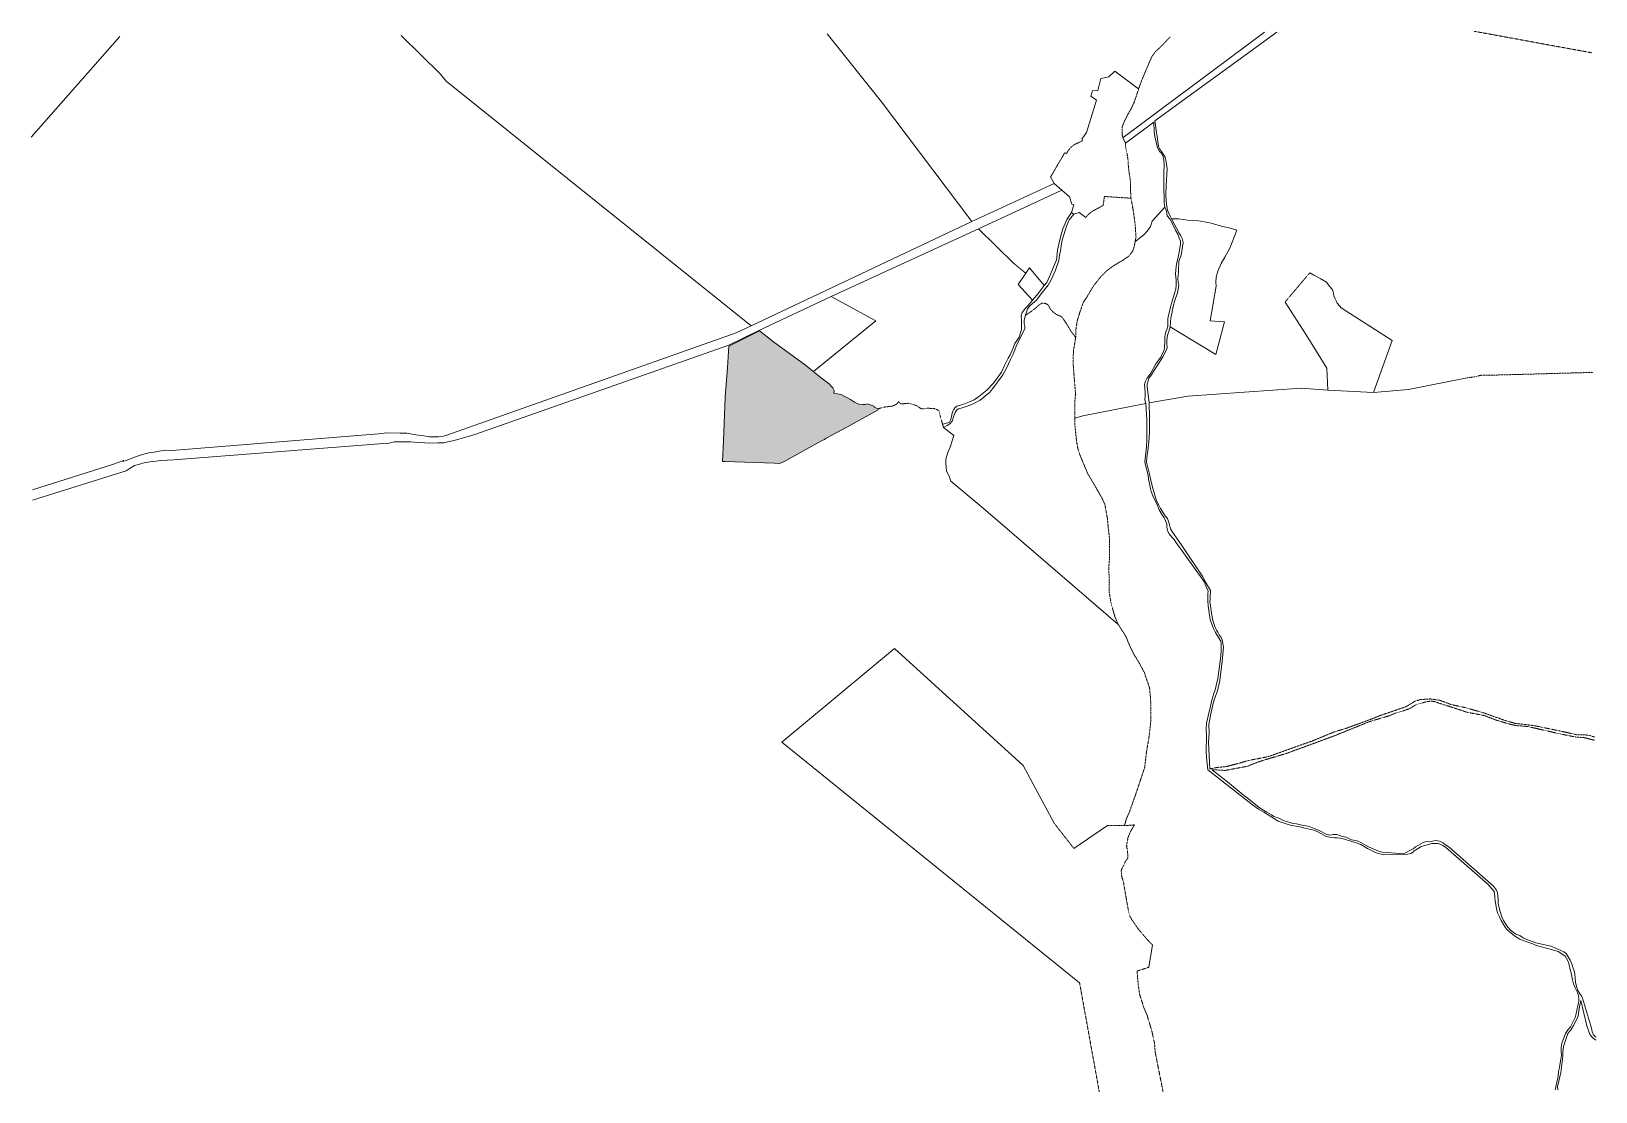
# Model space of a CAD drawing. Header units: millimetres. Extents: x 456 to 8518, y 941 to 6066.
# Drawn here: x 1704 to 8518, y 1450 to 6066 of the extents above; entities that cross this region are included whole.
import ezdxf

# ---------------------------------------------------------------- set-up
doc = ezdxf.new("R2010")
doc.units = ezdxf.units.MM
doc.linetypes.add('HIDDEN', pattern=[0.375, 0.25, -0.125])
for name, color, linetype in [('2', 1, 'Continuous'), ('3', 7, 'Continuous'), ('CIRCULO PI', 2, 'Continuous'), ('CVL_CUADCON_TIT', 1, 'Continuous')]:
    doc.layers.add(name, color=color, linetype=linetype)

msp = doc.modelspace()

# ---------------------------------------------------------------- hatches: boundary and pattern name
at = {"layer": 'CIRCULO PI', "true_color": 0x000000}
h = msp.add_hatch(color=18, dxfattribs=at)
h.dxf.hatch_style = 1
h.paths.add_polyline_path([(5375.9086, 4429.5621), (5375.5801, 4434.5076), (5344.5939, 4444.0726), (5337.0867, 4441.4309), (5327.2734, 4441.1855), (5308.7269, 4442.9659), (5298.7099, 4447.8819), (5288.8688, 4452.3337), (5271.9364, 4463.1051), (5231.3875, 4485.0043), (5199.7202, 4491.8313), (5200.2396, 4501.5835), (5197.1897, 4510.6154), (5194.6529, 4514.8793), (5191.096, 4519.1651), (5187.0878, 4523.2534), (5178.4593, 4531.133), (5139.059, 4562.3484), (5113.8407, 4582.8756), (5076.6317, 4612.708), (4937.149, 4714.6958), (4875.7958, 4762.3462), (4741.7929, 4696.2788), (4736.4511, 4603.5219), (4726.3586, 4473.9215), (4718.1793, 4283.2176), (4713.8832, 4194.1215), (4724.3477, 4193.5707), (4812.4148, 4190.6364), (4941.1864, 4185.8806), (4959.3265, 4185.4657), (4961.8092, 4185.452), (4966.3544, 4186.358), (4971.8581, 4188.5956), (4980.4256, 4192.6676), (5030.6712, 4220.254), (5113.8697, 4265.7088), (5149.3254, 4285.156), (5159.4278, 4289.6468), (5166.6476, 4294.6136), (5258.7002, 4345.1451), (5393.3006, 4419.2204), (5393.22, 4420.8654), (5392.6692, 4422.6486)])

# ---------------------------------------------------------------- linework, layer by layer
at = {"layer": '2', "color": 1, "linetype": 'Continuous', "lineweight": 5}
for p, q in [((1703.5435, 5606.2454), (2089.0065, 6043.7874)), ((7128.6485, 6063.1654), (6597.5595, 5677.0004)), ((6592.7655, 5671.1294), (6469.8075, 5579.9824)), ((6143.8575, 5432.5934), (6159.3115, 5404.1924)), ((6192.3895, 5374.7704), (5829.1235, 5206.4404)), ((6234.7555, 5277.5494), (6245.2185, 5269.9834)), ((5829.1235, 5206.4404), (5188.4885, 4911.6754)), ((5829.1235, 5206.4404), (5983.7345, 5055.5844)), ((4873.2525, 4764.3214), (5188.4885, 4911.6754)), ((7351.4615, 4503.8224), (7550.2235, 4493.9934)), ((6244.8335, 2509.7134), (6391.3735, 2609.3764)), ((6572.3405, 1992.0984), (6587.7825, 2089.0044))]:
    msp.add_line(p, q, dxfattribs=at)
for points in [[(3314.7375, 6048.5004), (3485.4575, 5880.3764), (3510.2825, 5850.0194), (4839.5925, 4784.7194)], [(5170.6245, 6055.6364), (5407.1415, 5759.1094), (5801.2425, 5238.0514)], [(7075.8015, 6062.9614), (6460.5205, 5603.8184), (6458.4965, 5602.2824)], [(6279.6395, 5597.4824), (6300.5645, 5625.8054), (6343.4455, 5766.8254), (6319.7105, 5784.4824), (6325.9335, 5806.6254), (6349.0445, 5808.7864), (6362.9655, 5861.4664), (6396.7235, 5867.7524), (6424.2695, 5893.5704), (6527.3795, 5815.8714)], [(6641.6815, 5301.1444), (6638.2795, 5318.1514), (6637.8705, 5344.5784), (6636.6745, 5375.3204), (6636.7745, 5401.7494), (6636.6425, 5424.3654), (6636.4895, 5450.5394), (6638.3125, 5486.3804), (6636.6835, 5504.1594), (6635.8635, 5514.0664), (6632.4965, 5524.9744), (6625.3125, 5536.8784), (6618.6655, 5543.7034), (6609.1775, 5558.6434), (6598.2115, 5608.8994), (6594.7815, 5630.4804), (6592.7655, 5671.1294)], [(6597.5595, 5677.0004), (6614.2155, 5566.0414), (6618.6005, 5554.8844), (6627.3075, 5543.2424), (6643.4625, 5518.1744), (6646.8805, 5498.6254), (6651.1295, 5467.1374), (6647.2285, 5395.4544), (6645.1725, 5356.0534), (6647.1085, 5329.1274), (6649.7945, 5304.2384), (6653.7025, 5287.7424), (6658.0995, 5274.5524), (6664.2705, 5262.1344), (6670.9435, 5250.7354)], [(6159.3115, 5404.1924), (5801.2425, 5238.0514), (4839.5925, 4784.7194), (4773.4525, 4754.1134), (3513.1895, 4309.0424), (3498.7395, 4303.3724), (3477.6615, 4301.2224), (3460.1325, 4300.6174), (3438.5295, 4301.5144), (3413.6075, 4304.9344), (3379.2725, 4310.3354), (3339.3435, 4316.4674), (3308.5935, 4317.3144), (3253.9565, 4318.2824), (3216.6265, 4314.5184), (2315.7655, 4242.1974), (2284.7605, 4243.0424), (2239.3255, 4234.9134), (2220.7915, 4232.2694), (2198.2105, 4226.5544), (2175.1255, 4220.0734), (2148.4965, 4211.2864), (2121.1215, 4199.6994), (2102.3505, 4194.2594), (2106.6475, 4198.0954), (2057.7065, 4181.0524), (1709.2625, 4069.8534)], [(6159.3115, 5404.1924), (6225.4665, 5345.3484), (6236.3205, 5314.1514), (6244.9755, 5311.4034), (6234.7555, 5277.5494)], [(6245.2185, 5269.9834), (6225.0345, 5245.2214), (6212.4845, 5218.7234), (6202.0355, 5180.5474), (6194.2975, 5156.8714), (6189.8645, 5132.7054), (6186.9525, 5109.3104), (6183.2345, 5093.2804), (6180.0765, 5068.3584), (6165.8335, 5027.3664), (6148.0275, 4987.1174), (6133.1895, 4960.8604), (6106.6895, 4929.9654), (6081.7355, 4895.5204), (6065.2965, 4882.2154), (6052.9115, 4870.9654), (6043.5845, 4858.2084), (6038.3335, 4843.6944), (6033.8385, 4830.2014), (6028.6285, 4808.5724), (6029.2255, 4793.3284), (6031.3255, 4781.9044), (6031.8905, 4772.2504), (6008.0275, 4724.8524), (5996.9725, 4703.4444), (5980.4505, 4660.9154), (5969.1515, 4637.7274), (5959.8635, 4618.3634), (5946.8085, 4591.3544), (5935.2375, 4571.2144), (5917.3515, 4544.6874), (5903.9885, 4526.8244), (5891.6245, 4512.0174), (5877.2425, 4494.6574), (5837.0395, 4460.6374), (5803.0885, 4443.9314), (5784.3275, 4436.7124), (5767.8475, 4430.5224), (5753.8975, 4426.1254), (5742.2255, 4423.2654), (5735.1355, 4419.1604), (5728.3415, 4407.6874), (5722.0775, 4392.6594), (5714.3335, 4369.7454), (5705.5125, 4357.4994), (5693.3585, 4350.0624), (5677.1445, 4341.8414)], [(6234.7555, 5277.5494), (6214.8625, 5246.6904), (6197.3095, 5206.6964), (6189.3245, 5181.7484), (6179.6595, 5139.7644), (6173.9705, 5113.3044), (6171.6055, 5083.0514), (6169.8925, 5071.8604), (6145.3435, 5011.4974), (6126.7655, 4973.0224), (6115.9125, 4960.5104)], [(6245.2185, 5269.9834), (6268.5525, 5277.2274), (6297.3895, 5256.0404)], [(6641.6815, 5301.1444), (6586.6425, 5240.6134), (6578.3955, 5216.9344), (6564.2865, 5196.2724), (6548.8895, 5178.6534), (6531.1795, 5165.5954), (6522.5805, 5158.6864), (6511.9485, 5151.7664)], [(6559.2695, 4446.0784), (6554.8595, 4461.5554), (6555.7805, 4477.8244), (6555.1895, 4492.0514), (6554.8095, 4513.6494), (6553.4685, 4525.5864), (6556.1765, 4540.5944), (6563.2045, 4555.3724), (6580.0995, 4577.5744), (6602.4725, 4618.8654), (6614.8235, 4635.9594), (6621.8785, 4646.1634), (6629.6765, 4659.6754), (6637.4585, 4675.9824), (6640.4425, 4687.1794), (6640.7525, 4720.9794), (6640.6595, 4736.9884), (6643.6105, 4753.7774), (6649.3655, 4769.0564), (6653.8555, 4783.3114), (6654.5195, 4800.0874), (6654.6835, 4815.5904), (6665.5735, 4865.2034), (6670.0445, 4882.7624), (6679.2815, 4911.0214), (6685.5145, 4931.3854), (6689.4995, 4945.1304), (6691.1965, 4959.1164), (6690.8005, 4983.5094), (6687.8525, 5009.6684), (6688.7615, 5027.9694), (6691.9145, 5053.6534), (6697.8825, 5076.0494), (6700.5925, 5090.5494), (6705.0405, 5112.1744), (6706.7535, 5123.3644), (6709.7165, 5138.1204), (6709.1245, 5152.3474), (6703.9645, 5165.7874), (6697.5095, 5183.2864), (6687.2465, 5200.2554), (6669.7545, 5236.7524), (6662.8125, 5250.6914), (6651.8155, 5262.8284), (6649.4645, 5273.7424), (6648.3925, 5283.3924), (6641.6815, 5301.1444)], [(6665.0595, 4779.3074), (6864.2055, 4660.2094), (6901.4915, 4801.9604), (6838.4525, 4805.9324), (6865.0135, 4956.7734), (6864.1455, 4974.8114), (6864.2775, 4995.6504), (6872.7605, 5022.3794), (6887.3045, 5055.4954), (6902.6395, 5083.7884), (6924.2695, 5121.7714), (6954.3015, 5200.4614), (6925.2835, 5209.1954), (6894.4925, 5216.9024), (6836.9735, 5232.8484), (6813.0625, 5237.2904), (6781.0165, 5242.4504), (6739.8385, 5244.7634), (6701.9465, 5250.1444), (6670.9435, 5250.7354)], [(6670.9435, 5250.7354), (6704.3405, 5188.4064), (6711.5275, 5175.9944), (6716.1695, 5164.3304), (6721.0965, 5147.3314), (6712.2705, 5092.3924), (6702.5185, 5065.4014), (6700.2325, 5021.6804), (6698.8215, 5002.3594), (6698.6385, 4990.1604), (6700.0115, 4972.6334), (6701.8615, 4960.4454), (6696.2025, 4928.6494), (6685.2235, 4894.2824), (6677.4985, 4868.3194), (6673.3095, 4845.9334), (6667.6285, 4817.9484), (6666.7015, 4802.6964), (6665.0595, 4779.3074)], [(6064.9605, 4896.1904), (6002.3045, 4964.9654), (6035.8185, 5013.1794), (6052.4465, 5037.4134), (6115.9125, 4960.5104)], [(7550.2235, 4493.9934), (7632.2455, 4720.1064), (7409.5825, 4863.2174), (7403.9535, 4869.7934), (7391.9325, 4883.1954), (7387.0505, 4892.5704), (7382.1515, 4904.7414), (7378.0235, 4915.3914), (7376.4315, 4926.8184), (7375.1275, 4932.6564), (7372.2865, 4940.5184), (7353.0885, 4964.5534), (7344.9015, 4974.1644), (7320.6735, 4989.2784), (7290.5995, 5004.8674), (7272.5005, 5014.6784)], [(5188.4885, 4911.6754), (5381.9645, 4806.2684), (5111.4019, 4584.8309)], [(6115.9125, 4960.5104), (6090.2045, 4924.5374), (6064.9605, 4896.1904)], [(6064.9605, 4896.1904), (6045.5285, 4873.4664), (6034.6725, 4861.4624), (6019.2805, 4842.8264), (6015.0445, 4828.5724), (6016.4295, 4809.0124), (6017.5645, 4788.6894), (6017.6845, 4768.1064), (6006.1865, 4735.5154), (5987.2925, 4707.7114), (5974.2725, 4674.6034), (5967.2535, 4658.3014), (5959.4635, 4643.2644), (5943.6435, 4611.1584), (5929.3255, 4582.8714), (5911.4425, 4555.8354), (5895.0485, 4534.9074), (5866.0095, 4503.7434), (5829.5865, 4475.0804), (5810.0945, 4462.5214), (5789.8235, 4452.7524), (5775.8755, 4448.1014), (5761.9355, 4442.1794), (5735.0495, 4433.8984), (5727.2135, 4426.7404), (5722.6775, 4420.3624), (5716.3875, 4409.6544), (5712.9095, 4396.1664), (5708.9565, 4376.8314), (5703.1805, 4365.1094), (5671.9875, 4354.7724)], [(7351.4615, 4503.8224), (7346.8335, 4600.1084), (7257.3085, 4744.7174), (7164.9955, 4888.0394)], [(6665.0595, 4779.3074), (6659.0725, 4760.2154), (6653.8035, 4748.7514), (6651.3395, 4735.5234), (6650.6755, 4718.7474), (6650.7515, 4705.7874), (6651.3575, 4689.0194), (6642.5895, 4667.6244), (6632.5345, 4649.0174), (6605.3405, 4606.4294), (6594.0105, 4588.5784), (6582.9295, 4571.4904), (6572.0915, 4556.4374), (6568.3455, 4545.2354), (6565.1255, 4530.9874), (6564.1765, 4519.5464), (6573.2315, 4448.4424)], [(4873.2525, 4764.3214), (4741.978, 4699.4935), (3635.6485, 4311.7524), (3605.9735, 4302.4394), (3579.8425, 4295.4344), (3545.3415, 4285.8414), (3524.5375, 4280.3894), (3500.4255, 4275.6824), (3474.5135, 4274.7764), (3440.2155, 4273.8244), (3372.3485, 4277.7694), (3354.8055, 4279.4514), (3335.7475, 4279.6004), (3283.9155, 4279.0594), (3262.0915, 4274.1104), (3238.2195, 4271.9454), (2324.6455, 4201.0784), (2295.9375, 4200.1574), (2271.0455, 4198.4954), (2232.4525, 4193.4534), (2199.7015, 4188.6984), (2170.2735, 4180.6584), (2153.5315, 4175.7374), (2134.2835, 4164.9574), (2116.8195, 4153.1714), (1709.4305, 4024.8774)], [(6573.2315, 4448.4424), (6742.2885, 4477.8384), (6987.8945, 4495.9674), (7235.0325, 4512.8354), (7351.4615, 4503.8224)], [(7550.2235, 4493.9934), (7702.3465, 4507.7944), (7958.4415, 4557.2394)], [(6249.9005, 4381.8544), (6283.8825, 4393.2234), (6559.2695, 4446.0784)], [(6828.7805, 2852.1924), (6822.3705, 2905.5224), (6821.1865, 2934.2324), (6823.1015, 2997.7734), (6821.6515, 3028.5134), (6823.0245, 3054.4414), (6832.9345, 3097.9514), (6839.6165, 3128.4824), (6846.5765, 3154.9494), (6855.3035, 3183.4594), (6860.2895, 3199.7514), (6865.5125, 3219.0934), (6872.9615, 3248.8664), (6884.1495, 3334.5674), (6885.5755, 3351.3474), (6886.2385, 3368.3774), (6886.4175, 3381.3384), (6886.3025, 3400.9054), (6885.2255, 3411.3184), (6875.7275, 3427.7834), (6862.3915, 3448.8014), (6853.8995, 3467.0514), (6839.4555, 3503.8194), (6835.5195, 3525.1434), (6830.4545, 3565.7754), (6829.0645, 3586.0974), (6828.7465, 3597.0224), (6829.1895, 3608.2064), (6829.3845, 3618.3724), (6829.5765, 3629.0464), (6823.1255, 3645.7834), (6816.9475, 3659.4714), (6811.2835, 3672.1464), (6689.0805, 3843.0024), (6681.3935, 3853.8874), (6673.7225, 3862.2314), (6659.9005, 3879.4354), (6653.9985, 3889.3134), (6651.6465, 3900.4814), (6650.3225, 3909.6224), (6649.4965, 3920.5454), (6647.4165, 3928.6654), (6641.2375, 3942.3544), (6638.4025, 3949.1994), (6630.9765, 3959.0694), (6616.3475, 3983.8924), (6606.2905, 4008.9944), (6592.1525, 4036.8704), (6582.0905, 4062.9894), (6579.4815, 4074.6644), (6575.0275, 4097.5104), (6570.5985, 4116.2914), (6568.2185, 4132.2874), (6565.3415, 4146.2484), (6561.6925, 4161.9834), (6556.5215, 4177.2024), (6553.8865, 4193.1974), (6561.8975, 4257.2804), (6563.5055, 4286.5134), (6562.9875, 4375.1984), (6559.2695, 4446.0784)], [(6573.2315, 4448.4424), (6574.8835, 4383.1424), (6574.0345, 4354.4214), (6574.7225, 4323.6774), (6573.3535, 4296.9864), (6568.2925, 4249.9464), (6566.1125, 4231.6374), (6562.9335, 4210.5274), (6562.0335, 4190.4474), (6575.2925, 4139.1874), (6578.9715, 4118.3704), (6587.0655, 4081.3134), (6605.1985, 4021.9494), (6614.9595, 4003.9604), (6622.6705, 3989.0094), (6632.6745, 3972.8014), (6639.8545, 3961.6594), (6646.7775, 3951.0244), (6653.1655, 3944.9614), (6659.3585, 3928.7314), (6661.4515, 3918.3244), (6665.6215, 3900.5584), (6675.1075, 3886.1264), (6713.0305, 3831.9534), (6726.8775, 3810.4304), (6807.3625, 3690.9294), (6812.2615, 3678.7584), (6822.7785, 3661.7904), (6839.7215, 3632.1524), (6840.2965, 3620.7194), (6839.3425, 3610.0414), (6838.1615, 3594.7874), (6837.9835, 3581.8264), (6840.6085, 3567.3564), (6843.0425, 3542.2114), (6846.9975, 3517.5834), (6851.1615, 3500.8344), (6854.2865, 3487.8914), (6860.2295, 3470.8984), (6866.3935, 3459.7514), (6872.5465, 3450.3824), (6878.7095, 3439.2354), (6886.1465, 3427.5864), (6891.2845, 3417.9584), (6894.4265, 3402.2204), (6897.3225, 3384.9564), (6891.8375, 3323.4284), (6881.6545, 3239.7664), (6871.2395, 3195.7454), (6861.7175, 3172.8224), (6854.9765, 3152.4554), (6847.0235, 3121.9164), (6842.1005, 3094.6984), (6833.7335, 3048.1474), (6833.9395, 3012.8264), (6831.8985, 2970.8844), (6837.9055, 2856.0554)], [(6437.3235, 3486.0954), (5975.0875, 3883.0194), (5841.7755, 3998.1624), (5709.7605, 4108.7374), (5702.7995, 4125.9794), (5690.9545, 4152.8504), (5688.5735, 4168.8474), (5686.7045, 4184.3384), (5687.8575, 4204.4204), (5694.0705, 4228.3424), (5707.5995, 4261.1984), (5721.8135, 4307.2734), (5677.1445, 4341.8414)], [(6270.1115, 1923.5944), (4972.6615, 2972.0434), (5464.5015, 3379.0694), (6023.6935, 2870.3594), (6158.8135, 2619.7804)], [(8341.4405, 1457.9404), (8349.3745, 1491.3904), (8354.3135, 1515.8134), (8356.7255, 1537.9354), (8359.9225, 1555.9954), (8363.8675, 1576.6014), (8366.5725, 1592.1174), (8369.7715, 1609.9234), (8368.4205, 1623.6394), (8367.8145, 1640.4074), (8369.5105, 1654.6474), (8371.7315, 1665.8414), (8380.4975, 1687.7444), (8387.0085, 1704.0444), (8398.3445, 1720.8784), (8407.9345, 1732.1134), (8414.7275, 1743.5864), (8428.7875, 1772.6334), (8433.0015, 1790.6994), (8436.9495, 1810.7974), (8444.6325, 1844.1294), (8444.8195, 1855.5654), (8443.2205, 1868.2634), (8438.5635, 1882.4684), (8429.5545, 1902.2394), (8422.0825, 1919.9874), (8417.1495, 1938.0024), (8410.8725, 1968.4624), (8407.4875, 1982.4204), (8403.3055, 2002.4724), (8397.8865, 2016.6734), (8390.9425, 2030.8664), (8384.7855, 2040.9974), (8370.4965, 2051.0824), (8355.4485, 2060.6564), (8310.1435, 2073.6204), (8277.0555, 2083.0934), (8259.4995, 2087.0624), (8243.7095, 2093.3284), (8223.0825, 2101.0924), (8188.1965, 2113.8594), (8165.5065, 2126.6944), (8132.0515, 2155.4794), (8124.6215, 2165.8574), (8116.9235, 2178.7754), (8106.6645, 2194.9824), (8098.6935, 2211.2014), (8090.9655, 2229.2014), (8086.2815, 2247.9804), (8080.7495, 2281.4944), (8079.1595, 2292.6664), (8078.5985, 2301.8124), (8076.4515, 2321.3674), (8049.5935, 2351.7134), (7864.4195, 2514.8524), (7852.4385, 2521.3934), (7843.7715, 2526.1744), (7832.0585, 2530.4294), (7818.5855, 2531.3714), (7804.3605, 2530.5304), (7790.6605, 2526.8974), (7768.0825, 2520.6734), (7757.4305, 2517.3104), (7741.4785, 2507.5664), (7734.1325, 2503.7134), (7728.0625, 2498.8514), (7724.2785, 2494.2564), (7713.1415, 2486.8254), (7700.1975, 2484.2124), (7591.9575, 2483.3604), (7583.8205, 2484.3324), (7571.0985, 2487.3114), (7561.9305, 2490.8184), (7523.9625, 2509.1594), (7509.4275, 2517.9734), (7494.8935, 2526.5334), (7474.7825, 2533.0294), (7460.0135, 2538.2834), (7447.7905, 2542.7904), (7413.9415, 2552.0054), (7405.5465, 2553.7384), (7391.8185, 2554.9334), (7380.6325, 2555.8874), (7371.9895, 2556.6024), (7358.2605, 2557.7974), (7343.5045, 2561.0194), (7310.8725, 2579.3894), (7290.7445, 2588.6804), (7250.5495, 2596.8444), (7223.0575, 2605.3324), (7192.5415, 2609.4844), (7174.9795, 2614.4694), (7134.4965, 2628.4764), (7091.1395, 2655.9364), (7072.5225, 2667.5234), (7050.0865, 2680.3594), (7023.5545, 2698.5094), (6828.7805, 2852.1924)], [(8518.2775, 1687.7444), (8510.2875, 1696.8474), (8503.3495, 1710.0234), (8500.9995, 1720.9374), (8495.5435, 1741.4914), (8465.2235, 1842.4644), (8460.5635, 1857.1774), (8455.9265, 1868.0794), (8448.5055, 1876.9324), (8438.7485, 1894.4134), (8434.0915, 1908.6184), (8430.1745, 1926.6394), (8427.4255, 1962.2004), (8424.0375, 1976.6674), (8420.6675, 1988.0834), (8414.7125, 2007.1104), (8406.9995, 2022.5684), (8398.7835, 2037.0084), (8390.3115, 2051.9544), (8380.1015, 2059.7764), (8353.6105, 2070.8114), (8324.3165, 2083.3554), (8283.8615, 2092.5344), (8256.8955, 2097.9754), (8218.9495, 2112.5054), (8202.6445, 2119.7844), (8187.3415, 2129.6104), (8170.7875, 2136.1264), (8160.8335, 2143.6944), (8144.7465, 2157.0744), (8131.1895, 2172.5004), (8116.0615, 2195.7964), (8109.1125, 2211.0054), (8101.8585, 2234.8524), (8097.7035, 2250.0774), (8094.0265, 2270.6404), (8092.9085, 2287.9144), (8090.9665, 2315.8574), (8086.0675, 2328.0284), (8073.5145, 2345.4934), (7879.9215, 2514.4304), (7864.1035, 2525.5244), (7853.6375, 2533.5984), (7838.0935, 2541.1364), (7821.0525, 2544.0914), (7794.4035, 2538.6074), (7780.6805, 2539.0394), (7767.2325, 2535.6614), (7746.2115, 2523.8564), (7733.8055, 2516.1634), (7722.4205, 2507.7144), (7713.8115, 2502.5844), (7686.1935, 2489.2184), (7665.6225, 2487.3254), (7588.3395, 2493.7594), (7576.1265, 2496.4874), (7568.7415, 2499.2414), (7531.5525, 2514.7914), (7518.2955, 2522.3424), (7497.9045, 2533.1564), (7479.0455, 2542.7094), (7454.6305, 2546.3864), (7430.9315, 2557.9444), (7413.6295, 2561.9144), (7390.9715, 2569.4134), (7374.2015, 2569.3204), (7369.1245, 2568.5304), (7358.2045, 2567.4534), (7343.9545, 2570.9324), (7310.5605, 2589.2984), (7292.2235, 2596.5664), (7270.3255, 2604.3234), (7232.4205, 2611.9914), (7214.8585, 2616.9774), (7199.6035, 2618.4174), (7186.8755, 2622.4134), (7169.3165, 2626.8904), (7155.5635, 2632.4054), (7134.4165, 2642.1984), (7115.8275, 2648.9574), (7106.1285, 2656.2734), (7085.9905, 2667.3434), (7056.9205, 2684.9714), (7044.6765, 2693.0354), (7006.3735, 2725.3514), (6982.8965, 2742.5014), (6914.9785, 2798.5414), (6876.1865, 2827.5504), (6845.8045, 2852.2864)], [(8518.3265, 1675.2914), (8507.0605, 1683.8694), (8499.1315, 1692.7204), (8491.9545, 1703.3534), (8484.9905, 1721.1034), (8479.3115, 1736.3194), (8453.0005, 1846.9714), (8447.5715, 1819.4954), (8445.1385, 1800.9314), (8441.1905, 1780.8344), (8434.6835, 1763.7724), (8420.8605, 1737.7754), (8410.7935, 1721.2014), (8396.4115, 1703.8424), (8381.6785, 1659.5434), (8377.4305, 1647.3224), (8375.7965, 1622.4094), (8375.3975, 1603.8564), (8365.8935, 1534.4284), (8357.4785, 1496.0094), (8352.2865, 1471.3314), (8353.1275, 1457.9854)]]:
    msp.add_lwpolyline(points, dxfattribs=at)
at = {"layer": '3', "color": 1, "linetype": 'HIDDEN', "lineweight": 5}
for p, q in [((8501.3305, 5972.8984), (7989.7665, 6066.4764)), ((6458.4965, 5602.2824), (6469.8075, 5579.9824)), ((6035.8185, 5013.1794), (5983.7345, 5055.5844)), ((7272.5005, 5014.6784), (7164.9955, 4888.0394)), ((6158.8135, 2619.7804), (6244.8335, 2509.7134)), ((6391.3735, 2609.3764), (6465.5745, 2608.5154)), ((6355.7135, 1450.3304), (6270.1115, 1923.5944))]:
    msp.add_line(p, q, dxfattribs=at)
for points in [[(6664.2875, 6041.7794), (6628.4265, 6003.9714), (6600.8825, 5977.8984), (6585.5035, 5957.2294), (6573.4635, 5930.4804), (6541.8835, 5855.8484), (6527.3795, 5815.8714)], [(6527.3795, 5815.8714), (6515.8955, 5780.7384), (6506.3965, 5754.0034), (6493.3415, 5726.9944), (6479.2545, 5702.5214), (6463.9325, 5672.1954), (6455.4225, 5650.0404), (6454.8245, 5621.8294), (6458.4965, 5602.2824)], [(6279.6395, 5597.4824), (6283.2405, 5590.1324), (6264.7405, 5581.6444), (6247.5105, 5573.4174), (6233.8515, 5562.6684), (6220.2215, 5547.0914), (6216.7005, 5540.9734), (6213.6885, 5534.6034), (6205.2855, 5537.6064), (6143.3955, 5431.8044)], [(6469.8075, 5579.9824), (6471.2055, 5558.1354), (6476.9365, 5534.0254), (6481.4365, 5503.0474), (6482.5985, 5478.1504), (6485.2795, 5454.2774), (6489.2305, 5430.4114), (6492.1585, 5407.5574), (6491.8285, 5377.0604), (6494.0855, 5338.7004)], [(6494.5865, 5339.9744), (6378.1675, 5347.2084), (6372.5525, 5308.0424), (6347.4745, 5294.6894), (6331.7685, 5286.4714), (6324.1725, 5281.8554), (6312.7895, 5273.1524), (6306.7205, 5268.0364), (6297.3895, 5256.0404)], [(6494.0855, 5338.7004), (6503.0045, 5290.9754), (6509.3625, 5246.5394), (6512.2965, 5222.6684), (6513.9605, 5198.7894), (6515.8995, 5171.3554), (6511.9485, 5151.7664)], [(6511.9485, 5151.7664), (6508.0145, 5129.3814), (6500.7675, 5108.5034), (6484.1195, 5087.5734), (6458.5585, 5069.8984), (6442.6035, 5060.9154), (6412.9815, 5042.4554), (6387.6815, 5023.7644), (6362.4205, 4998.2124), (6330.6385, 4958.1394), (6303.4645, 4912.2474), (6286.3365, 4886.4864), (6271.3415, 4843.4574), (6260.6125, 4809.8544), (6253.9895, 4769.1584), (6252.9255, 4733.8294)], [(6252.9255, 4733.8294), (6231.4155, 4762.1724), (6215.4995, 4789.7834), (6202.4275, 4809.2784), (6192.1815, 4823.1984), (6180.7125, 4829.2344), (6170.2725, 4832.9884), (6153.4295, 4845.3474), (6143.4575, 4855.9654), (6134.2085, 4873.4484), (6122.4705, 4881.7694), (6105.9465, 4883.2024), (6091.0115, 4873.4634), (6081.6625, 4864.5174), (6060.1655, 4847.1184), (6048.7735, 4839.9404), (6033.8385, 4830.2014)], [(6252.9255, 4733.8294), (6243.1195, 4672.5314), (6241.6155, 4625.5114), (6245.4775, 4573.4374), (6248.4875, 4536.6064), (6252.3305, 4487.8364), (6249.4595, 4457.3264), (6249.3845, 4426.5764), (6249.9005, 4381.8544)], [(8506.8325, 4581.6144), (8087.7015, 4570.1514), (8021.6385, 4569.7864), (7992.2035, 4563.0164), (7958.4415, 4557.2394)], [(5392.5864, 4422.9168), (5416.6855, 4430.3604), (5433.4455, 4432.2314), (5454.2675, 4434.6344), (5462.8855, 4438.2394), (5474.5365, 4444.6564), (5480.8295, 4454.8564), (5490.5425, 4444.9994), (5502.2335, 4444.5554), (5510.8595, 4446.8904), (5524.0715, 4446.9634), (5534.2485, 4444.7324), (5548.2465, 4440.9984), (5563.0155, 4435.4894), (5572.7175, 4427.6654), (5580.6175, 4423.6424), (5585.7075, 4422.4004), (5592.3135, 4422.4364), (5607.2855, 4425.8234), (5641.8565, 4423.4734), (5657.6615, 4414.6664), (5664.1755, 4387.0024), (5677.1445, 4341.8414)], [(6249.9005, 4381.8544), (6249.8345, 4349.5804), (6255.4925, 4294.4674), (6261.0505, 4256.6344), (6270.1255, 4225.4274), (6290.2285, 4177.0014), (6305.4305, 4140.9994), (6338.0225, 4086.0354), (6366.2635, 4036.3834), (6380.4085, 4007.2384), (6390.9275, 3946.5614), (6394.4425, 3910.2414), (6399.7945, 3864.0204), (6400.1115, 3766.4394), (6397.0295, 3728.5584), (6399.6845, 3665.5514), (6398.8925, 3627.1744), (6407.0625, 3576.9034), (6422.8895, 3521.0844), (6437.3235, 3486.0954)], [(6437.3235, 3486.0954), (6472.4575, 3430.8914), (6488.1855, 3391.8434), (6507.4705, 3352.8154), (6526.4525, 3322.1714), (6537.2385, 3302.6634), (6551.8825, 3275.2994), (6561.9645, 3245.8774), (6574.8885, 3208.3384), (6579.5185, 3155.2524), (6581.0415, 3068.6054), (6571.8465, 2989.7774), (6561.5245, 2929.7474), (6553.7845, 2862.8704), (6533.5565, 2802.2774), (6513.5815, 2741.9404), (6486.0775, 2665.5524), (6473.2865, 2636.7654), (6465.5745, 2608.5154)], [(8513.1105, 2994.1494), (8490.2125, 3001.3964), (8467.8365, 3004.0684), (8435.8185, 3004.3994), (8396.3825, 3013.0754), (8362.7985, 3020.5144), (8279.6075, 3037.8424), (8249.8435, 3043.7774), (8165.6775, 3053.9854), (8125.2055, 3065.9594), (8069.7005, 3085.2194), (8032.2675, 3098.9894), (7949.8025, 3122.4214), (7886.9615, 3136.0504), (7865.3135, 3144.5704), (7839.0855, 3154.0824), (7821.7895, 3157.0364), (7797.3775, 3160.2054), (7752.1675, 3156.9054), (7730.3575, 3149.6694), (7716.1775, 3141.2054), (7705.2915, 3134.2844), (7693.1385, 3126.8474), (7578.7705, 3087.5884), (7540.2375, 3072.1284), (7435.7745, 3033.6864), (7378.4495, 3016.3434), (7289.7305, 2979.5144), (7125.1655, 2920.6644), (7092.2025, 2908.7934), (7005.3985, 2892.0494), (6959.2325, 2878.5804), (6908.2345, 2865.5924), (6870.6485, 2862.0804), (6837.9055, 2856.0554)], [(8513.1665, 2980.1754), (8466.3835, 2991.8624), (8429.5245, 2994.4544), (8363.1265, 3007.8094), (8257.2805, 3032.1284), (8220.6425, 3040.3124), (8171.3255, 3044.1054), (8143.3385, 3050.3034), (8081.9925, 3068.7694), (8033.3485, 3087.8144), (7957.5445, 3102.1344), (7883.2045, 3126.6274), (7856.9835, 3135.1224), (7838.1465, 3140.8634), (7817.7765, 3148.1204), (7802.2585, 3151.0834), (7778.1425, 3147.1384), (7737.5525, 3135.9874), (7706.4075, 3117.2644), (7672.9335, 3105.8974), (7646.2955, 3098.6354), (7617.9075, 3086.5344), (7529.8865, 3060.6354), (7497.4425, 3046.9884), (7384.3815, 3001.3834), (7273.5805, 2960.3654), (7169.1155, 2922.1784), (7097.3305, 2900.9434), (7050.1525, 2886.4524), (7001.4795, 2867.1244), (6903.2505, 2848.7924), (6845.8045, 2852.2864)], [(6465.5745, 2608.5154), (6509.5145, 2611.8084), (6489.8825, 2579.6804), (6480.8735, 2555.9974), (6477.1765, 2536.4094), (6474.7395, 2518.6074), (6478.4025, 2500.5844), (6480.2895, 2482.0444), (6480.6175, 2469.3404), (6477.0975, 2462.9674), (6468.0225, 2450.4654), (6464.0365, 2436.9754), (6457.2215, 2429.0594), (6451.7255, 2413.0194), (6452.6105, 2391.9324), (6461.4295, 2361.2324), (6472.2185, 2297.7614), (6483.5155, 2234.2934), (6488.4505, 2216.0244), (6498.2115, 2198.0354), (6524.8635, 2159.3024), (6546.0985, 2134.5154), (6564.5205, 2112.7634), (6587.7825, 2089.0044)], [(6633.4385, 1451.3954), (6599.6665, 1620.7244), (6596.1125, 1663.6514), (6585.4115, 1712.1294), (6564.1585, 1783.4194), (6549.4765, 1817.3904), (6531.6105, 1874.4694), (6525.7815, 1915.3504), (6520.0935, 1975.5464), (6572.3405, 1992.0984)]]:
    msp.add_lwpolyline(points, dxfattribs=at)
at = {"layer": 'CVL_CUADCON_TIT', "color": 7, "lineweight": 0, "ltscale": 0.5, "flags": 128}
msp.add_lwpolyline([(4875.7958, 4762.3462), (4741.7929, 4696.2788), (4736.4511, 4603.5219), (4726.3586, 4473.9215), (4718.1793, 4283.2176), (4713.8832, 4194.1215), (4724.3477, 4193.5707), (4812.4148, 4190.6364), (4941.1864, 4185.8806), (4959.3265, 4185.4657), (4961.8092, 4185.452), (4966.3544, 4186.358), (4971.8581, 4188.5956), (4980.4256, 4192.6676), (5030.6712, 4220.254), (5113.8697, 4265.7088), (5149.3254, 4285.156), (5159.4278, 4289.6468), (5166.6476, 4294.6136), (5258.7002, 4345.1451), (5393.3006, 4419.2204), (5393.22, 4420.8654), (5392.6692, 4422.6486), (5375.9086, 4429.5621), (5375.5801, 4434.5076), (5344.5939, 4444.0726), (5337.0867, 4441.4309), (5327.2734, 4441.1855), (5308.7269, 4442.9659), (5298.7099, 4447.8819), (5288.8688, 4452.3337), (5271.9364, 4463.1051), (5231.3875, 4485.0043), (5199.7202, 4491.8313), (5200.2396, 4501.5835), (5197.1897, 4510.6154), (5194.6529, 4514.8793), (5191.096, 4519.1651), (5187.0878, 4523.2534), (5178.4593, 4531.133), (5139.059, 4562.3484), (5113.8407, 4582.8756), (5076.6317, 4612.708), (4937.149, 4714.6958), (4875.7958, 4762.3462)], dxfattribs=at)

doc.saveas('drawing.dxf')
